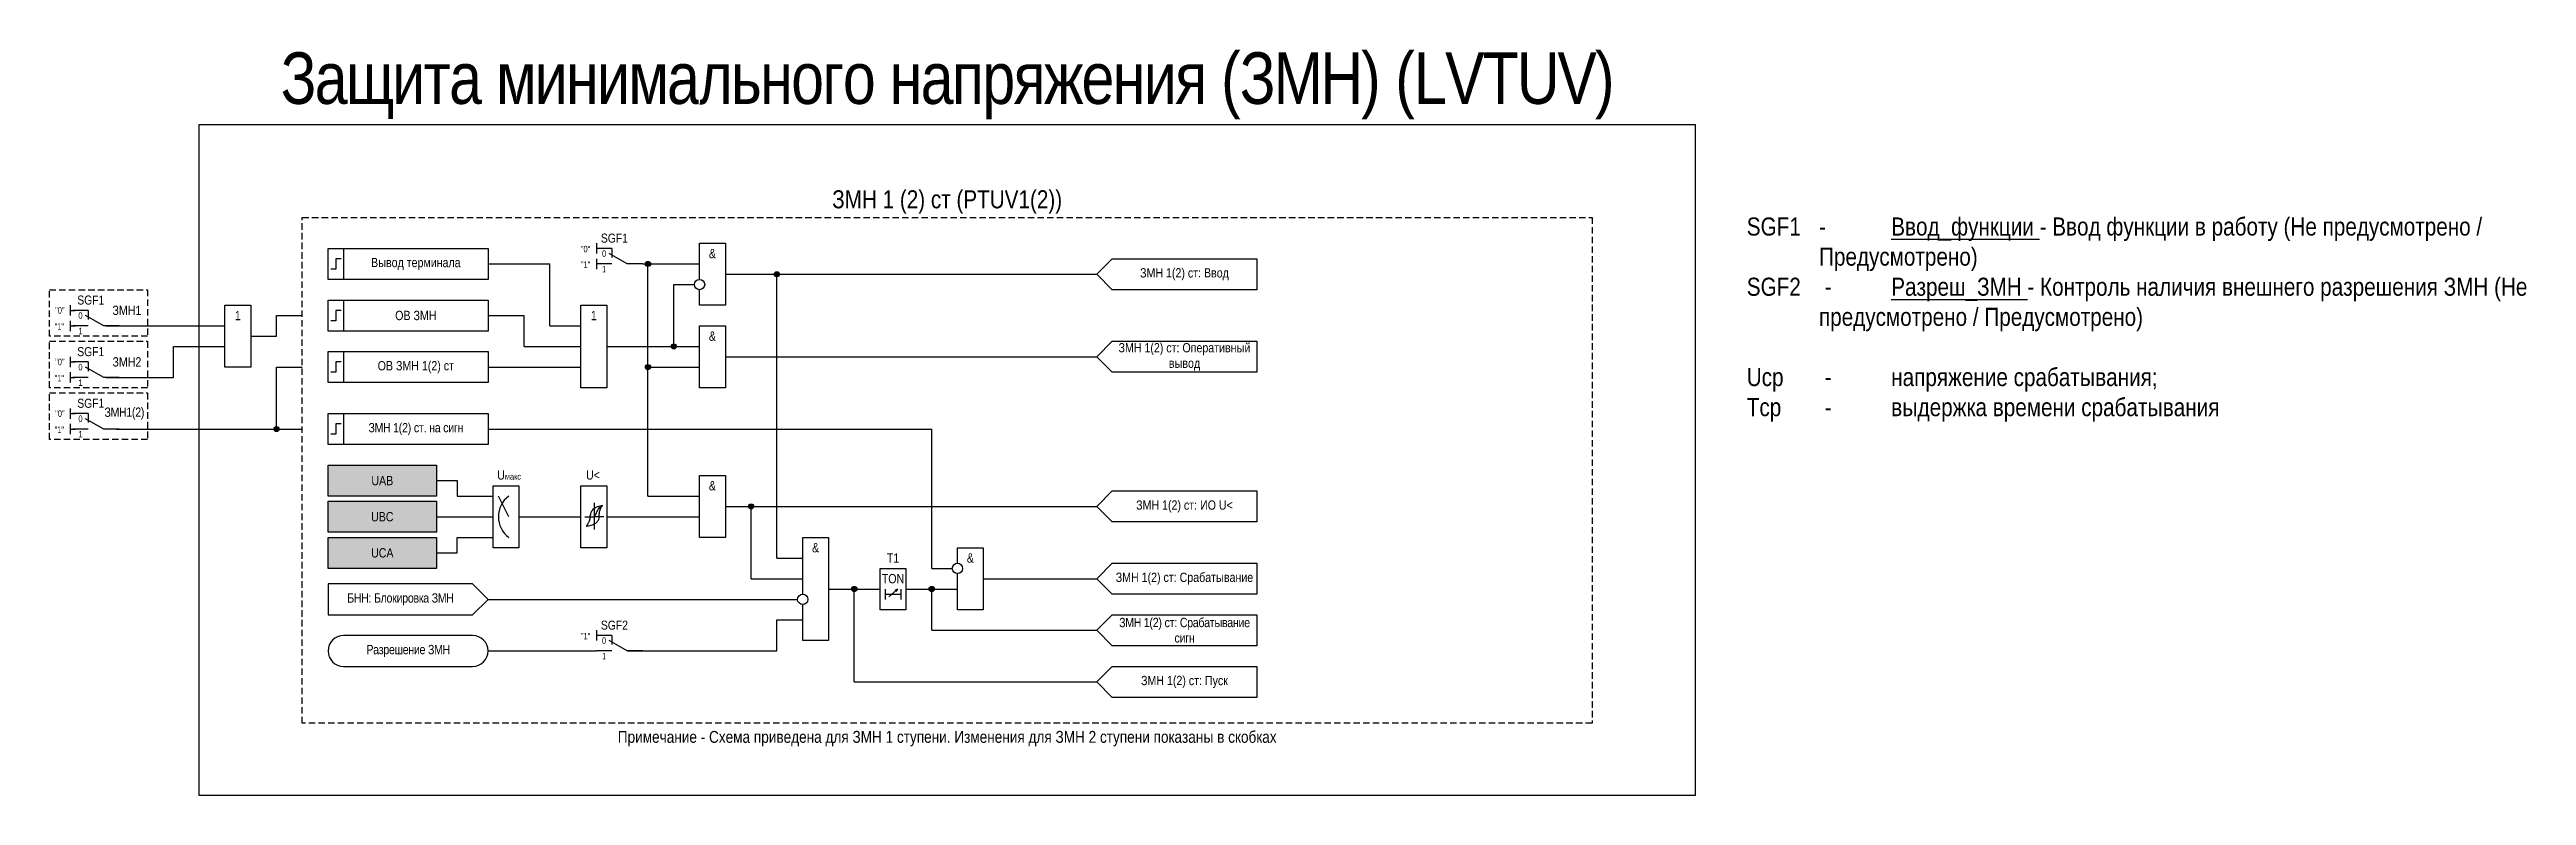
# Model space of a CAD drawing. Header units: millimetres. Extents: x -1079 to 451, y -13 to 145.
# Drawn here: x -29 to 451.1, y 0 to 144.5 of the extents above; entities that cross this region are included whole.
import ezdxf
from ezdxf.enums import TextEntityAlignment as Align

# ---------------------------------------------------------------- set-up
doc = ezdxf.new("R2010")
doc.units = ezdxf.units.MM
doc.linetypes.add('штриховая2', pattern=[0.375, 0.25, -0.125])
doc.layers.add('Основная', color=7, linetype='Continuous')
doc.styles.add('1.8_Gost_RD', font='ARIALN.TTF', dxfattribs={"height": 1.8})
doc.styles.add('2.5_Gost_RD', font='ARIALN.TTF', dxfattribs={"height": 2.5})
doc.styles.add('3.5_Gost_RD', font='ARIALN.TTF', dxfattribs={"height": 3.5})
doc.styles.add('Вывод', font='ARIALN.TTF', dxfattribs={"height": 2.5})
doc.styles.add('Компонент', font='ARIALN.TTF', dxfattribs={"height": 3.5})

msp = doc.modelspace()

# ---------------------------------------------------------------- texts
at = {"color": 30, "ltscale": 100}
for s, insert, char_height, width, attachment_point, style in [('{\\T0.95;\\C3;Защита минимального напряжения (ЗМН) (LVTUV)}', (145, 137.5), 10, 290, 5, '3.5_Gost_RD'), ('ЗМН 1 (2) ст (PTUV1(2))', (145, 115), 3.5, 250, 5, '3.5_Gost_RD'), ('SGF1^I-^I{\\LВвод_функции} - Ввод функции в работу (Не предусмотрено /^I^I^IПредусмотрено)\\PSGF2^I - ^I{\\LРазреш_ЗМН} - Контроль наличия внешнего разрешения ЗМН (Не ^I^I^Iпредусмотрено / Предусмотрено)\\P\\PUср^I - ^Iнапряжение срабатывания;\\PTср^I - ^Iвыдержка времени срабатывания\\P ', (300, 112), 3.5, 165, 1, '3.5_Gost_RD'), ('ЗМН1', (-14, 94), 1.8, 8, 5, '2.5_Gost_RD'), ('ЗМН2', (-14, 84), 1.8, 8, 5, '2.5_Gost_RD'), ('{\\T0.95;ЗМН1(2)}', (-14.5, 74), 1.8, 9, 5, '2.5_Gost_RD')]:
    msp.add_mtext(s, dxfattribs=dict(at, insert=insert, char_height=char_height, width=width, attachment_point=attachment_point, style=style))
at = {"color": 6, "ltscale": 100, "char_height": 1.25, "attachment_point": 1, "style": '3.5_Gost_RD'}
for insert in [(-28, 91.5), (-28, 81.5), (-28, 71.5)]:
    msp.add_mtext_dynamic_manual_height_columns('"1"', width=2, gutter_width=17.5, heights=[0], dxfattribs=dict(at, insert=insert))
at = {"color": 6, "ltscale": 100, "insert": (7.5, 93), "char_height": 1.8, "width": 5, "attachment_point": 5, "style": '2.5_Gost_RD'}
msp.add_mtext('1', dxfattribs=at)
at = {"ltscale": 100, "char_height": 1.8, "attachment_point": 5}
for s, insert, width, style in [('UAB', (35.5, 61), 21, '1.8_Gost_RD'), ('UBC', (35.5, 54), 21, '1.8_Gost_RD'), ('UCA', (35.5, 47), 21, '1.8_Gost_RD'), ('T1', (134.5, 46), 5, '2.5_Gost_RD'), ('TON', (134.5, 42), 5, '2.5_Gost_RD')]:
    msp.add_mtext(s, dxfattribs=dict(at, insert=insert, width=width, style=style))
at = {"layer": 'Основная', "ltscale": 100, "char_height": 1.25, "attachment_point": 1, "style": '3.5_Gost_RD'}
for s, insert in [('"0"', (74, 106.5)), ('"1"', (74, 103.5)), ('"1"', (74, 31.5))]:
    msp.add_mtext_dynamic_manual_height_columns(s, width=2, gutter_width=17.5, heights=[0], dxfattribs=dict(at, insert=insert))
at = {"layer": 'Основная', "ltscale": 100, "attachment_point": 5, "style": '2.5_Gost_RD'}
for s, insert, char_height, width in [('&', (99.5, 105), 1.8, 5), ('1', (76.5, 93), 1.8, 5), ('&', (99.5, 89), 1.8, 5), ('&', (99.5, 60), 1.8, 5), ('&', (119.5, 48), 1.8, 5), ('&', (149.5, 46), 1.8, 5), ('Примечание - Схема приведена для ЗМН 1 ступени. Изменения для ЗМН 2 ступени показаны в скобках', (145, 11), 2.3, 250)]:
    msp.add_mtext(s, dxfattribs=dict(at, insert=insert, char_height=char_height, width=width))
at = {"layer": 'Основная', "color": 0, "ltscale": 100, "char_height": 1.8, "width": 28, "attachment_point": 5, "style": '2.5_Gost_RD'}
for s, insert in [('{\\C256;Вывод терминала}', (42, 103)), ('ЗМН 1(2) ст: Ввод', (191, 101)), ('{\\C256;ОВ ЗМН}', (42, 93)), ('{\\C256;ЗМН 1(2) ст: Оперативный вывод}', (191, 85)), ('{\\C256;ОВ ЗМН 1(2) ст}', (42, 83)), ('{\\T0.95;\\C256;ЗМН 1(2) ст. на сигн}', (42, 71)), ('{\\C256;ЗМН 1(2) ст: ИО U<}', (191, 56)), ('{\\C256;ЗМН 1(2) ст: Срабатывание}', (191, 42)), ('{\\T0.95;БНН: Блокировка ЗМН}', (39, 38)), ('{\\T0.95;\\C256;ЗМН 1(2) ст: Срабатывание сигн}', (191, 32)), ('{\\T0.95;Разрешение ЗМН}', (40.5, 28)), ('{\\C256;ЗМН 1(2) ст: Пуск}', (191, 22))]:
    msp.add_mtext(s, dxfattribs=dict(at, insert=insert))
at = {"layer": 'Основная', "color": 7, "ltscale": 100, "char_height": 1.8, "attachment_point": 1, "style": '1.8_Gost_RD'}
for s, width, insert in [('\\pi2.78586;U{\\H0.66667x;макс}', 11, (55, 63)), ('U<', 4, (75, 63))]:
    msp.add_mtext_dynamic_manual_height_columns(s, width=width, gutter_width=17.5, heights=[0], dxfattribs=dict(at, insert=insert))

# ---------------------------------------------------------------- blocks, each defined once
blk = doc.blocks.new('*U79')
at = {"layer": 'Основная', "color": 0}
blk.add_line((0, 0), (7, 4), dxfattribs=at)
at = {"layer": 'Основная', "ltscale": 0.35}
blk.add_line((6, 6), (6, 2.5), dxfattribs=at)
blk = doc.blocks.new('*U90')
at = {"layer": 'Основная', "color": 0}
for p, q in [((-3, 6), (-9, 6)), ((-3, 0), (-9, 0)), ((9, 0), (3, 0))]:
    blk.add_line(p, q, dxfattribs=at)
at = {"layer": 'Основная', "ltscale": 0.25, "xscale": -1}
blk.add_blockref('*U79', (3, 0), dxfattribs=at)
at = {"layer": 'Основная'}
for tag, height, style, p in [('ОУ', 3.5, 'Компонент', (-2, 10)), ('В1', 2.5, 'Вывод', (-13, 6)), ('В2', 2.5, 'Вывод', (-6, 4)), ('В3', 2.5, 'Вывод', (-6, -2))]:
    blk.add_attdef(tag, text='', height=height, dxfattribs=dict(at, style=style)).set_placement(p, align=Align.MIDDLE_CENTER)
blk = doc.blocks.new('Точка')
at = {"ltscale": 100}
h = blk.add_hatch(color=256, dxfattribs=at)
h.dxf.hatch_style = 1
edge = h.paths.add_edge_path()
edge.add_arc((0, 0), 0.5, 0, 360)
blk.add_circle((0, 0), 0.5, dxfattribs=at)
blk = doc.blocks.new('*U81')
at = {"layer": 'Основная', "color": 0}
for p, q in [((-3, 6), (-9, 6)), ((-3, 0), (-9, 0)), ((9, 0), (3, 0))]:
    blk.add_line(p, q, dxfattribs=at)
at = {"layer": 'Основная', "ltscale": 0.25, "xscale": -1}
blk.add_blockref('*U79', (3, 0), dxfattribs=at)
at = {"layer": 'Основная'}
for tag, height, style, p in [('ОУ', 3.5, 'Компонент', (-2, 10)), ('В1', 2.5, 'Вывод', (-14, 6)), ('В2', 2.5, 'Вывод', (-6, 4)), ('В3', 2.5, 'Вывод', (-6, -2))]:
    blk.add_attdef(tag, text='', height=height, dxfattribs=dict(at, style=style)).set_placement(p, align=Align.MIDDLE_CENTER)

# ---------------------------------------------------------------- hatches: boundary and pattern name
at = {"ltscale": 100, "true_color": 0x6bffb3}
h = msp.add_hatch(color=111, dxfattribs=at)
h.dxf.hatch_style = 1
h.paths.add_polyline_path([(25, 64), (46, 64), (46, 58), (25, 58)])
h = msp.add_hatch(color=111, dxfattribs=at)
h.dxf.hatch_style = 1
h.paths.add_polyline_path([(25, 57), (46, 57), (46, 51), (25, 51)])
h = msp.add_hatch(color=111, dxfattribs=at)
h.dxf.hatch_style = 1
h.paths.add_polyline_path([(25, 50), (46, 50), (46, 44), (25, 44)])

# ---------------------------------------------------------------- linework, layer by layer
at = {"color": 6, "ltscale": 100}
for p, q in [((-25, 95), (-25, 93)), ((-25, 94), (-24, 94)), ((-25, 92), (-25, 90)), ((15, 89), (15, 93)), ((-25, 91), (-24, 91)), ((-5, 81), (-5, 87)), ((-25, 85), (-25, 83)), ((-25, 84), (-24, 84)), ((-25, 82), (-25, 80)), ((15, 81), (15, 83)), ((15, 71), (15, 83)), ((-25, 81), (-24, 81)), ((-25, 75), (-25, 73)), ((-25, 74), (-24, 74)), ((-25, 72), (-25, 70)), ((-25, 71), (-24, 71))]:
    msp.add_line(p, q, dxfattribs=at)
at = {"ltscale": 100}
for p, q in [((133.7, 38.46), (135.37, 39.95)), ((135.37, 39.95), (134.85, 39.73)), ((135.37, 39.95), (135.11, 39.48))]:
    msp.add_line(p, q, dxfattribs=at)
at = {"color": 3, "ltscale": 100}
msp.add_lwpolyline([(0, 130), (290, 130), (290, 0), (0, 0)], close=True, dxfattribs=at)
at = {"color": 6, "linetype": 'штриховая2', "ltscale": 5}
for points in [[(-29, 98), (-10, 98), (-10, 89), (-29, 89)], [(-29, 88), (-10, 88), (-10, 79), (-29, 79)], [(-29, 78), (-10, 78), (-10, 69), (-29, 69)]]:
    msp.add_lwpolyline(points, close=True, dxfattribs=at)
at = {"color": 6, "ltscale": 100}
msp.add_lwpolyline([(5, 95), (10, 95), (10, 83), (5, 83)], close=True, dxfattribs=at)
for points in [[(15, 93), (20, 93)], [(-18, 91), (-5, 91), (-5, 91), (5, 91)], [(-5, 87), (5, 87)], [(-5, 87), (-5, 87), (-5, 87), (5, 87)], [(10, 89), (15, 89)], [(15, 83), (20, 83)], [(15, 83), (15, 83), (15, 83), (20, 83)], [(-18, 81), (-5, 81)], [(-15, 81), (-5, 81)], [(-16, 71), (20, 71)]]:
    msp.add_lwpolyline(points, dxfattribs=at)
at = {"ltscale": 100}
for points in [[(25, 64), (46, 64), (46, 58), (25, 58)], [(25, 57), (46, 57), (46, 51), (25, 51)], [(25, 50), (46, 50), (46, 44), (25, 44)], [(132, 44), (137, 44), (137, 36), (132, 36)]]:
    msp.add_lwpolyline(points, close=True, dxfattribs=at)
for points in [[(46, 61), (50, 61), (50, 58), (57, 58)], [(46, 54), (57, 54)], [(46, 47), (50, 47), (50, 50), (57, 50)], [(133, 40), (133, 38)], [(133, 39), (136, 39)], [(136, 40), (136, 38)]]:
    msp.add_lwpolyline(points, dxfattribs=at)
at = {"layer": 'Основная', "ltscale": 100}
for p, q in [((77, 107), (77, 105)), ((68, 91), (68, 103)), ((77, 104), (77, 102)), ((87, 58), (87, 103)), ((112, 46), (112, 101)), ((63, 87), (63, 93)), ((142, 44), (142, 71)), ((57, 58.5), (57, 60)), ((57, 60), (62, 60)), ((57, 51), (57, 59)), ((62, 60), (62, 54)), ((74, 58.5), (74, 60)), ((74, 60), (79, 60)), ((74, 51), (74, 59)), ((79, 60), (79, 54)), ((62, 54), (62, 48)), ((79, 54), (97, 54)), ((79, 54), (79, 48)), ((107, 42), (107, 56)), ((57, 48), (57, 51)), ((74, 48), (74, 51)), ((62, 48), (57, 48)), ((79, 48), (74, 48)), ((127, 22), (127, 40)), ((142, 32), (142, 40)), ((56, 38), (107, 38)), ((112, 28), (112, 34)), ((77, 32), (77, 30)), ((56, 28), (77, 28)), ((83, 28), (112, 28))]:
    msp.add_line(p, q, dxfattribs=at)
at = {"layer": 'Основная', "color": 7, "ltscale": 100}
for p, q in [((60, 54), (58, 58)), ((62, 54), (74, 54)), ((74.79, 54), (76.6, 54)), ((78.42, 54), (76.6, 54))]:
    msp.add_line(p, q, dxfattribs=at)
at = {"layer": 'Основная'}
msp.add_line((76.6, 56.72), (76.6, 51.52), dxfattribs=at)
at = {"layer": 'Основная', "linetype": 'штриховая2', "ltscale": 5}
msp.add_lwpolyline([(20, 112), (270, 112), (270, 14), (20, 14)], close=True, dxfattribs=at)
at = {"layer": 'Основная', "ltscale": 100}
for points in [[(25, 106), (28, 106), (28, 100), (25, 100)], [(25, 106), (56, 106), (56, 100), (25, 100)], [(25, 96), (28, 96), (28, 90), (25, 90)], [(74, 95), (79, 95), (79, 79), (74, 79)], [(97, 91), (102, 91), (102, 79), (97, 79)], [(25, 86), (28, 86), (28, 80), (25, 80)], [(25, 74), (28, 74), (28, 68), (25, 68)], [(97, 62), (102, 62), (102, 50), (97, 50)]]:
    msp.add_lwpolyline(points, close=True, dxfattribs=at)
for points in [[(97, 100), (97, 107), (102, 107), (102, 95), (97, 95), (97, 98)], [(56, 103), (68, 103)], [(86, 103), (97, 103)], [(102, 101), (174, 101)], [(79, 87), (92, 87), (92, 99), (96, 99)], [(56, 93), (63, 93)], [(63, 87), (74, 87)], [(68, 91), (74, 91)], [(79, 87), (97, 87)], [(79, 87), (87, 87)], [(79, 87), (87, 87), (87, 87), (87, 87)], [(56, 83), (74, 83)], [(87, 83), (97, 83)], [(102, 85), (102, 85), (102, 85), (174, 85)], [(56, 71), (142, 71)], [(87, 58), (97, 58)], [(102, 56), (174, 56)], [(117, 39), (117, 50), (122, 50), (122, 30), (117, 30), (117, 37)], [(112, 46), (117, 46)], [(142, 44), (146, 44)], [(147, 45), (147, 48), (152, 48), (152, 36), (147, 36), (147, 43)], [(107, 42), (117, 42)], [(122, 40), (132, 40)], [(122, 40), (132, 40), (132, 40), (132, 40)], [(137, 40), (147, 40)], [(152, 42), (174, 42)], [(107, 38), (116, 38)], [(112, 34), (117, 34)], [(142, 32), (174, 32)], [(127, 22), (174, 22)]]:
    msp.add_lwpolyline(points, dxfattribs=at)
at = {"layer": 'Основная', "lineweight": 30, "ltscale": 100}
for points in [[(27.5, 104), (26.5, 104), (26.5, 102), (25.5, 102)], [(27.5, 94), (26.5, 94), (26.5, 92), (25.5, 92)], [(27.5, 84), (26.5, 84), (26.5, 82), (25.5, 82)], [(27.5, 72), (26.5, 72), (26.5, 70), (25.5, 70)]]:
    msp.add_lwpolyline(points, dxfattribs=at)
at = {"layer": 'Основная', "color": 0, "ltscale": 100}
for points in [[(205, 104), (205, 98), (177, 98), (174, 101), (177, 104)], [(25, 96), (56, 96), (56, 90), (25, 90)], [(205, 88), (205, 82), (177, 82), (174, 85), (177, 88)], [(25, 86), (56, 86), (56, 80), (25, 80)], [(25, 74), (56, 74), (56, 68), (25, 68)], [(205, 59), (205, 53), (177, 53), (174, 56), (177, 59)], [(205, 45), (205, 39), (177, 39), (174, 42), (177, 45)], [(205, 35), (205, 29), (177, 29), (174, 32), (177, 35)], [(205, 25), (205, 19), (177, 19), (174, 22), (177, 25)]]:
    msp.add_lwpolyline(points, close=True, dxfattribs=at)
msp.add_lwpolyline([(56, 38), (53, 41), (25, 41), (25, 35), (53, 35), (56, 38)], dxfattribs=at)
msp.add_lwpolyline([(28, 25), (53, 25, 1), (53, 31), (28, 31, 1)], format="xyb", close=True, dxfattribs=at)
at = {"layer": 'Основная'}
for centre in [(97, 99), (147, 44), (117, 38)]:
    msp.add_circle(centre, 1, dxfattribs=at)
at = {"layer": 'Основная', "color": 7, "ltscale": 100}
msp.add_arc((63, 54), 5, 126.8699, 233.1301, dxfattribs=at)
at = {"layer": 'Основная'}
for points in [[(75.8, 53.92), (75.6, 53.13), (75, 52.12)], [(77.48, 53.92), (77.25, 53.13), (76.76, 52.67), (75, 52.12)], [(75.8, 53.92), (75.95, 54.71), (76.44, 55.54), (78.2, 56.26)], [(76.6, 54), (77, 54.72), (77.47, 55.6), (78.2, 56.26)], [(77.48, 53.92), (77.6, 54.71), (77.81, 55.54), (78.2, 56.26)]]:
    msp.add_spline(points, degree=3, dxfattribs=at)

# ---------------------------------------------------------------- block references
at = {"layer": 'Основная', "ltscale": 0.25}
ref = msp.add_blockref('*U90', (81.5, 103), dxfattribs=dict(at, xscale=0.5, yscale=0.5, zscale=0.5))
ref.add_attrib('ОУ', 'SGF1', dxfattribs={"height": 1.75, "style": 'Компонент'}).set_placement((80.5, 108), align=Align.MIDDLE_CENTER)
ref.add_attrib('В2', '0', dxfattribs={"height": 1.25, "style": 'Вывод'}).set_placement((78.5, 105), align=Align.MIDDLE_CENTER)
ref.add_attrib('В3', '1', dxfattribs={"height": 1.25, "style": 'Вывод'}).set_placement((78.5, 102), align=Align.MIDDLE_CENTER)
at = {"layer": 'Основная', "ltscale": 100}
for p in [(87, 103), (112, 101), (92, 87), (87, 83), (107, 56), (127, 40), (142, 40)]:
    msp.add_blockref('Точка', p, dxfattribs=at)
at = {"layer": 'Основная', "color": 6, "ltscale": 0.25, "xscale": 0.5, "yscale": 0.5, "zscale": 0.5}
for p in [(-20, 91), (-20, 81), (-20, 71)]:
    msp.add_blockref('*U81', p, dxfattribs=at).add_auto_attribs({'ОУ': 'SGF1', 'В1': '"0"', 'В2': '0', 'В3': '1'})
at = {"layer": 'Основная', "color": 6, "ltscale": 100}
msp.add_blockref('Точка', (15, 71), dxfattribs=at)
at = {"layer": 'Основная', "ltscale": 0.25}
ref = msp.add_blockref('*U90', (81.5, 28), dxfattribs=dict(at, xscale=0.5, yscale=0.5, zscale=0.5))
ref.add_attrib('ОУ', 'SGF2', dxfattribs={"height": 1.75, "style": 'Компонент'}).set_placement((80.5, 33), align=Align.MIDDLE_CENTER)
ref.add_attrib('В2', '0', dxfattribs={"height": 1.25, "style": 'Вывод'}).set_placement((78.5, 30), align=Align.MIDDLE_CENTER)
ref.add_attrib('В3', '1', dxfattribs={"height": 1.25, "style": 'Вывод'}).set_placement((78.5, 27), align=Align.MIDDLE_CENTER)

msp.set_redraw_order([(e.dxf.handle, doc.entitydb.next_handle()) for e in msp.query("TEXT MTEXT ATTDEF DIMENSION ARC_DIMENSION")])  # texts and dimensions are drawn at this point

doc.saveas('drawing.dxf')
